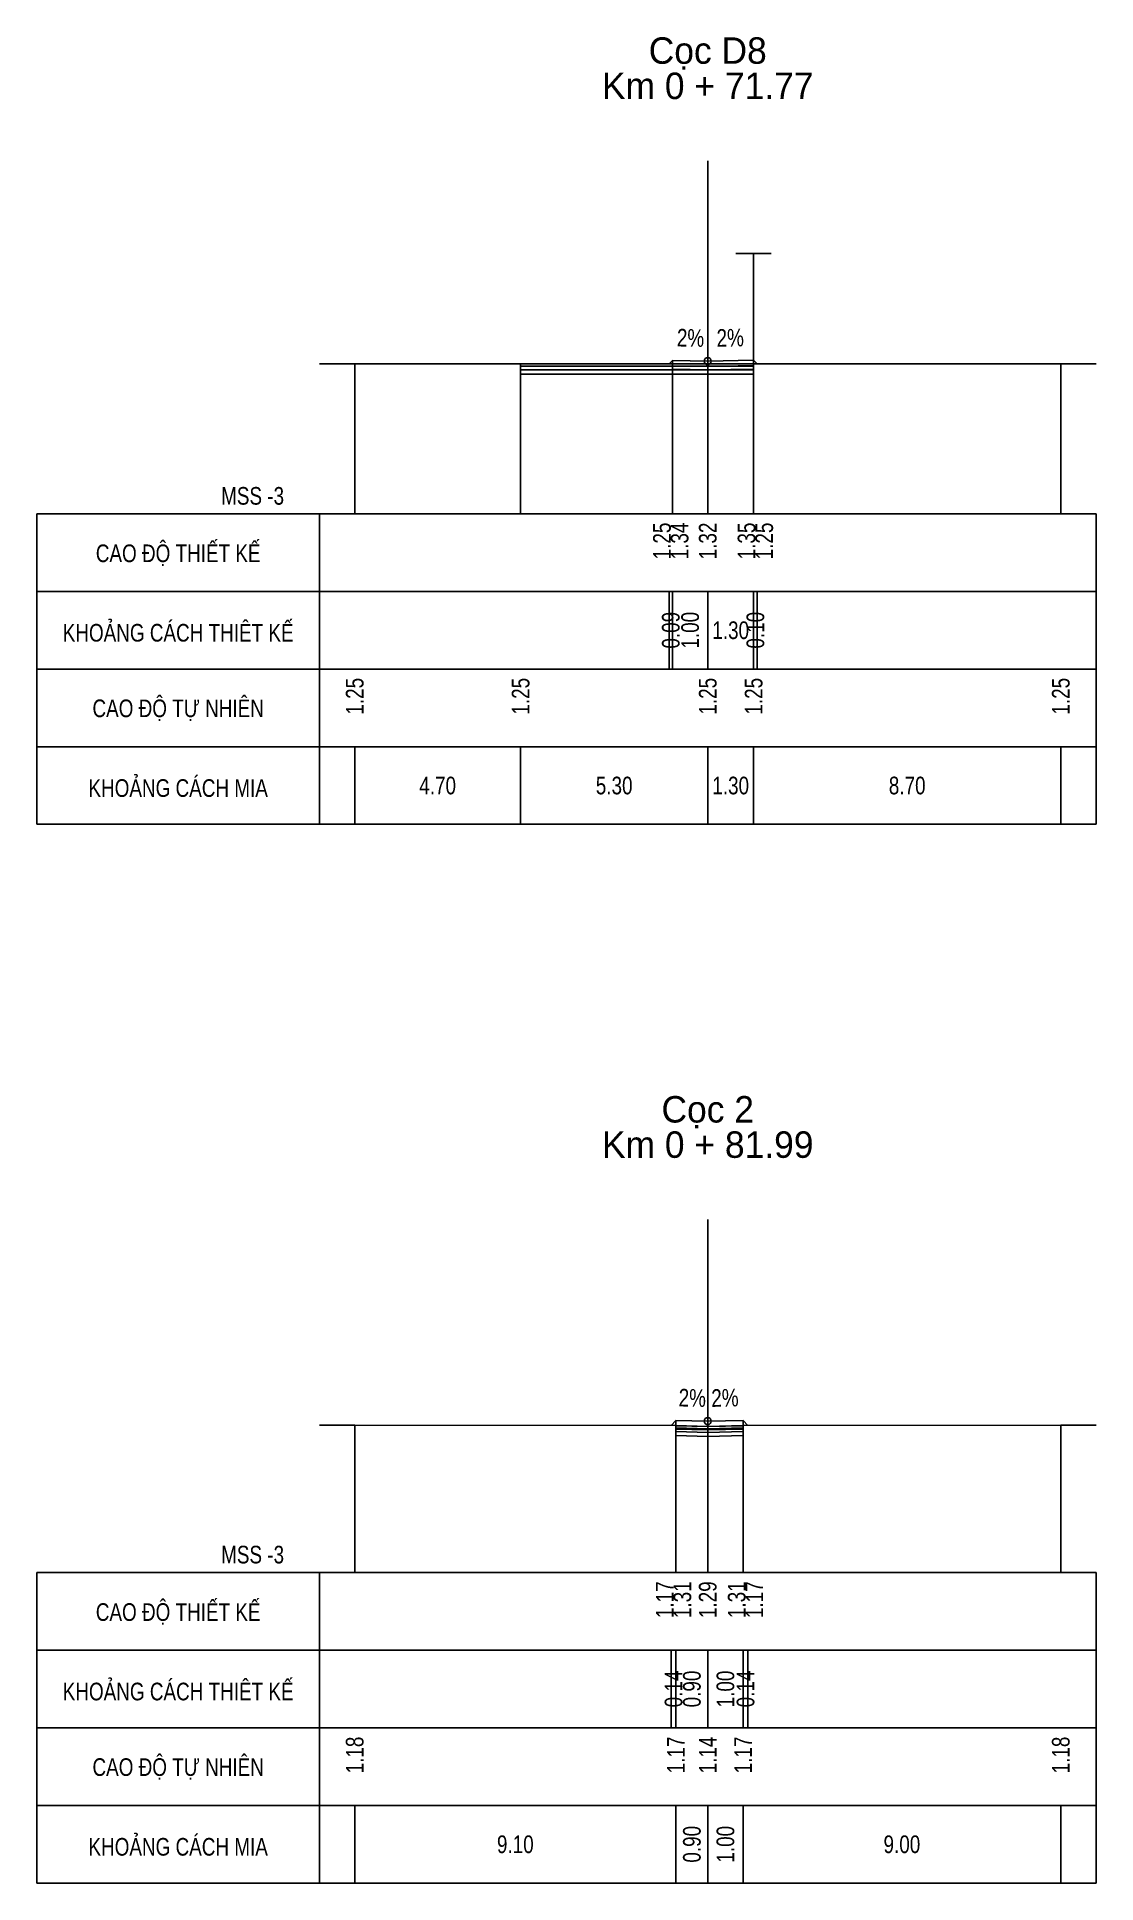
# Model space of a CAD drawing. Header units: inches. Extents: x -261 to 1013, y -2511 to 313.
# Drawn here: x 777.9 to 807.9, y -1197.8 to -1145.5 of the extents above; entities that cross this region are included whole.
import ezdxf
from ezdxf.enums import TextEntityAlignment as Align

# ---------------------------------------------------------------- set-up
doc = ezdxf.new("R2010")
doc.units = ezdxf.units.IN
doc.header["$MEASUREMENT"] = 0
for name, color, linetype in [('Bang TN tu nhien', 3, 'Continuous'), ('Dien thiet ke TN', 2, 'Continuous'), ('Duong cu', 8, 'Continuous'), ('Duong do thiet ke', 2, 'Continuous'), ('Duong dong trac ngang tu nhien', 9, 'Continuous'), ('KH_VAT', 8, 'Continuous'), ('Khuon duong1', 14, 'Continuous'), ('Mat duong PD 1', 1, 'Continuous'), ('Taluy', 1, 'Continuous'), ('Trac ngang tu nhien', 3, 'Continuous'), ('TracNgang', 7, 'Continuous')]:
    doc.layers.add(name, color=color, linetype=linetype)
doc.styles.add('BangTN', font='viet buddy.shx', dxfattribs={"width": 0.8})

msp = doc.modelspace()

# ---------------------------------------------------------------- texts
at = {"layer": 'Bang TN tu nhien', "color": 3, "style": 'BangTN', "width": 0.8}
for s, p in [('CAO ĐỘ THIẾT KẾ', (781.917, -1160.145)), ('KHOẢNG CÁCH THIÊT KẾ', (781.917, -1162.345)), ('CAO ĐỘ TỰ NHIÊN', (781.917, -1164.545)), ('KHOẢNG CÁCH MIA', (781.917, -1166.745)), ('CAO ĐỘ THIẾT KẾ', (781.917, -1190.145)), ('KHOẢNG CÁCH THIÊT KẾ', (781.917, -1192.345)), ('CAO ĐỘ TỰ NHIÊN', (781.917, -1194.545)), ('KHOẢNG CÁCH MIA', (781.917, -1196.745))]:
    msp.add_text(s, height=0.5, dxfattribs=at).set_placement(p, align=Align.MIDDLE)
at = {"layer": 'Dien thiet ke TN', "color": 2, "style": 'BangTN', "width": 0.8}
for rotation, p in [(358.8542, (796.422, -1154.461)), (1.1458, (797.562, -1154.458)), (358.8542, (796.472, -1184.496)), (1.1458, (797.412, -1184.495))]:
    msp.add_text('2%', height=0.5, rotation=rotation, dxfattribs=at).set_placement(p, align=Align.BOTTOM_CENTER)
at = {"layer": 'Trac ngang tu nhien', "color": 3, "style": 'BangTN'}
for s, p in [('Cọc D8', (796.917, -1146.295)), ('Km 0 + 71.77', (796.917, -1147.295)), ('Cọc 2', (796.917, -1176.295)), ('Km 0 + 81.99', (796.917, -1177.295))]:
    msp.add_text(s, height=0.75, dxfattribs=at).set_placement(p, align=Align.CENTER)
at = {"layer": 'Trac ngang tu nhien', "color": 3, "char_height": 0.5, "attachment_point": 9, "style": 'BangTN'}
for insert in [(784.917, -1158.795), (784.917, -1188.795)]:
    msp.add_mtext('MSS -3', dxfattribs=dict(at, insert=insert))
at = {"layer": 'TracNgang', "color": 2, "style": 'BangTN', "width": 0.8}
for s, p in [('1.25', (795.62, -1159.295)), ('1.34', (796.12, -1159.295)), ('1.32', (796.917, -1159.295)), ('1.35', (798.016, -1159.295)), ('1.25', (798.516, -1159.295)), ('1.17', (795.698, -1189.295)), ('1.31', (796.198, -1189.295)), ('1.29', (796.917, -1189.295)), ('1.31', (797.737, -1189.295)), ('1.17', (798.237, -1189.295))]:
    msp.add_text(s, height=0.5, rotation=90, dxfattribs=at).set_placement(p, align=Align.MIDDLE_RIGHT)
for s, p in [('0.09', (795.87, -1162.345)), ('1.00', (796.417, -1162.345)), ('0.10', (798.266, -1162.345)), ('0.14', (795.948, -1192.345)), ('0.90', (796.467, -1192.345)), ('1.00', (797.417, -1192.345)), ('0.14', (797.987, -1192.345))]:
    msp.add_text(s, height=0.5, rotation=90, dxfattribs=at).set_placement(p, align=Align.MIDDLE)
msp.add_text('1.30', height=0.5, dxfattribs=at).set_placement((797.567, -1162.345), align=Align.MIDDLE)
at = {"layer": 'TracNgang', "color": 3, "style": 'BangTN', "width": 0.8}
for s, p in [('1.25', (786.917, -1163.695)), ('1.25', (791.617, -1163.695)), ('1.25', (796.917, -1163.695)), ('1.25', (798.217, -1163.695)), ('1.25', (806.917, -1163.695)), ('1.18', (786.917, -1193.695)), ('1.17', (796.017, -1193.695)), ('1.14', (796.917, -1193.695)), ('1.17', (797.917, -1193.695)), ('1.18', (806.917, -1193.695))]:
    msp.add_text(s, height=0.5, rotation=90, dxfattribs=at).set_placement(p, align=Align.MIDDLE_RIGHT)
for s, p in [('4.70', (789.267, -1166.745)), ('5.30', (794.267, -1166.745)), ('1.30', (797.567, -1166.745)), ('8.70', (802.567, -1166.745)), ('9.10', (791.467, -1196.745)), ('9.00', (802.417, -1196.745))]:
    msp.add_text(s, height=0.5, dxfattribs=at).set_placement(p, align=Align.MIDDLE)
for s, p in [('0.90', (796.467, -1196.745)), ('1.00', (797.417, -1196.745))]:
    msp.add_text(s, height=0.5, rotation=90, dxfattribs=at).set_placement(p, align=Align.MIDDLE)

# ---------------------------------------------------------------- blocks, each defined once
blk = doc.blocks.new('CHIEUDUNGVAT12')
at = {"layer": 'KH_VAT', "color": 1}
for q in [(-2.5, 15.63), (2.5, 15.63)]:
    blk.add_line((0, 15.63), q, dxfattribs=at)
at = {"layer": 'KH_VAT', "color": 7}
blk.add_lwpolyline([(0, 0), (0, 15.63)], dxfattribs=at)
blk = doc.blocks.new('ChieuDungVat4.dwg')
at = {"layer": 'KH_VAT', "color": 1}
blk.add_blockref('CHIEUDUNGVAT12', (0, 0), dxfattribs=at)

# ---------------------------------------------------------------- linework, layer by layer
at = {"layer": 'Bang TN tu nhien', "color": 3}
for p, q in [((796.917, -1149.045), (796.917, -1159.045)), ((777.917, -1159.045), (777.917, -1167.845)), ((777.917, -1159.045), (807.917, -1159.045)), ((785.917, -1159.045), (785.917, -1167.845)), ((807.917, -1159.045), (807.917, -1167.845)), ((777.917, -1161.245), (807.917, -1161.245)), ((777.917, -1163.445), (807.917, -1163.445)), ((777.917, -1165.645), (807.917, -1165.645)), ((777.917, -1167.845), (807.917, -1167.845)), ((796.917, -1179.045), (796.917, -1189.045)), ((777.917, -1189.045), (777.917, -1197.845)), ((777.917, -1189.045), (807.917, -1189.045)), ((785.917, -1189.045), (785.917, -1197.845)), ((807.917, -1189.045), (807.917, -1197.845)), ((777.917, -1191.245), (807.917, -1191.245)), ((777.917, -1193.445), (807.917, -1193.445)), ((777.917, -1195.645), (807.917, -1195.645)), ((777.917, -1197.845), (807.917, -1197.845))]:
    msp.add_line(p, q, dxfattribs=at)
at = {"layer": 'Dien thiet ke TN'}
for p, q in [((795.917, -1154.701), (795.917, -1159.045)), ((795.917, -1154.701), (795.917, -1159.045)), ((795.917, -1154.701), (795.917, -1159.045)), ((795.917, -1154.701), (795.917, -1159.045)), ((795.917, -1154.701), (795.917, -1159.045)), ((796.917, -1154.721), (796.917, -1159.045)), ((796.917, -1154.721), (796.917, -1159.045)), ((798.217, -1154.695), (798.217, -1159.045)), ((798.217, -1154.695), (798.217, -1159.045)), ((798.217, -1154.695), (798.217, -1159.045)), ((798.217, -1154.695), (798.217, -1159.045)), ((798.217, -1154.695), (798.217, -1159.045)), ((796.017, -1184.737), (796.017, -1189.045)), ((796.017, -1184.737), (796.017, -1189.045)), ((796.017, -1184.737), (796.017, -1189.045)), ((796.017, -1184.737), (796.017, -1189.045)), ((796.017, -1184.737), (796.017, -1189.045)), ((796.917, -1184.755), (796.917, -1189.045)), ((796.917, -1184.755), (796.917, -1189.045)), ((797.917, -1184.735), (797.917, -1189.045)), ((797.917, -1184.735), (797.917, -1189.045)), ((797.917, -1184.735), (797.917, -1189.045)), ((797.917, -1184.735), (797.917, -1189.045)), ((797.917, -1184.735), (797.917, -1189.045))]:
    msp.add_line(p, q, dxfattribs=at)
at = {"layer": 'Duong cu'}
for points in [[(791.617, -1154.795), (791.617, -1155.085), (796.917, -1155.085), (798.217, -1155.085), (798.217, -1154.795)], [(791.617, -1154.865), (796.917, -1154.865), (798.217, -1154.865)], [(791.617, -1154.965), (796.917, -1154.965), (798.217, -1154.965)], [(796.017, -1184.875), (796.017, -1185.165), (796.917, -1185.195), (797.917, -1185.165), (797.917, -1184.875)], [(796.017, -1184.945), (796.917, -1184.975), (797.917, -1184.945)], [(796.017, -1185.045), (796.917, -1185.075), (797.917, -1185.045)]]:
    msp.add_lwpolyline(points, dxfattribs=at)
at = {"layer": 'Duong do thiet ke', "color": 1}
for centre in [(796.917, -1154.721), (796.917, -1184.755)]:
    msp.add_circle(centre, 0.1, dxfattribs=at)
at = {"layer": 'Duong dong trac ngang tu nhien', "color": 8}
for p, q in [((786.917, -1154.8), (786.917, -1159.045)), ((791.617, -1154.795), (791.617, -1159.045)), ((796.917, -1154.795), (796.917, -1159.045)), ((798.217, -1154.795), (798.217, -1159.045)), ((806.917, -1154.795), (806.917, -1159.045)), ((786.917, -1184.868), (786.917, -1189.045)), ((796.017, -1184.875), (796.017, -1189.045)), ((796.917, -1184.905), (796.917, -1189.045)), ((797.917, -1184.875), (797.917, -1189.045)), ((806.917, -1184.869), (806.917, -1189.045))]:
    msp.add_line(p, q, dxfattribs=at)
at = {"layer": 'Khuon duong1', "color": 3}
for points in [[(795.917, -1154.701), (795.917, -1154.851), (795.917, -1154.951), (796.917, -1154.971), (796.917, -1154.871), (796.917, -1154.721)], [(796.917, -1154.721), (796.917, -1154.871), (796.917, -1154.971), (798.217, -1154.945), (798.217, -1154.845), (798.217, -1154.695)], [(796.017, -1184.737), (796.017, -1184.887), (796.017, -1184.987), (796.917, -1185.005), (796.917, -1184.905), (796.917, -1184.755)], [(796.917, -1184.755), (796.917, -1184.905), (796.917, -1185.005), (797.917, -1184.985), (797.917, -1184.885), (797.917, -1184.735)]]:
    msp.add_lwpolyline(points, dxfattribs=at)
at = {"layer": 'Khuon duong1', "color": 2}
for points in [[(795.917, -1154.851), (796.917, -1154.871)], [(796.917, -1154.871), (798.217, -1154.845)], [(796.017, -1184.887), (796.917, -1184.905)], [(796.917, -1184.905), (797.917, -1184.885)]]:
    msp.add_lwpolyline(points, dxfattribs=at)
at = {"layer": 'Mat duong PD 1'}
for points in [[(796.917, -1154.721), (795.917, -1154.701)], [(796.917, -1154.721), (798.217, -1154.695)], [(796.917, -1184.755), (796.017, -1184.737)], [(796.917, -1184.755), (797.917, -1184.735)]]:
    msp.add_lwpolyline(points, dxfattribs=at)
at = {"layer": 'Taluy'}
for points in [[(795.917, -1154.701), (795.823, -1154.795), (795.823, -1154.795)], [(798.217, -1154.695), (798.316, -1154.795), (798.316, -1154.795)], [(796.017, -1184.737), (795.879, -1184.875), (795.879, -1184.875)], [(797.917, -1184.735), (798.057, -1184.875), (798.057, -1184.875)]]:
    msp.add_lwpolyline(points, dxfattribs=at)
at = {"layer": 'Trac ngang tu nhien', "color": 3}
for points in [[(785.917, -1154.801), (786.917, -1154.8), (791.617, -1154.795), (796.917, -1154.795), (798.217, -1154.795), (806.917, -1154.795), (807.917, -1154.795)], [(785.917, -1184.868), (786.917, -1184.868), (796.017, -1184.875), (796.917, -1184.905), (797.917, -1184.875), (806.917, -1184.869), (807.917, -1184.868)]]:
    msp.add_lwpolyline(points, dxfattribs=at)
at = {"layer": 'TracNgang', "color": 2}
for p, q in [((795.823, -1163.445), (795.823, -1161.245)), ((795.917, -1163.445), (795.917, -1161.245)), ((796.917, -1163.445), (796.917, -1161.245)), ((798.217, -1163.445), (798.217, -1161.245)), ((798.316, -1163.445), (798.316, -1161.245)), ((795.879, -1193.445), (795.879, -1191.245)), ((796.017, -1193.445), (796.017, -1191.245)), ((796.917, -1193.445), (796.917, -1191.245)), ((797.917, -1193.445), (797.917, -1191.245)), ((798.057, -1193.445), (798.057, -1191.245))]:
    msp.add_line(p, q, dxfattribs=at)
at = {"layer": 'TracNgang', "color": 3}
for p, q in [((786.917, -1167.845), (786.917, -1165.645)), ((791.617, -1167.845), (791.617, -1165.645)), ((796.917, -1167.845), (796.917, -1165.645)), ((798.217, -1167.845), (798.217, -1165.645)), ((806.917, -1167.845), (806.917, -1165.645)), ((786.917, -1197.845), (786.917, -1195.645)), ((796.017, -1197.845), (796.017, -1195.645)), ((796.917, -1197.845), (796.917, -1195.645)), ((797.917, -1197.845), (797.917, -1195.645)), ((806.917, -1197.845), (806.917, -1195.645))]:
    msp.add_line(p, q, dxfattribs=at)

# ---------------------------------------------------------------- block references
at = {"color": 3, "xscale": 0.2, "yscale": 0.2000000000000002, "zscale": 0.2}
msp.add_blockref('ChieuDungVat4.dwg', (798.217, -1154.795), dxfattribs=at)

msp.set_redraw_order([(e.dxf.handle, doc.entitydb.next_handle()) for e in msp.query("TEXT MTEXT ATTDEF DIMENSION ARC_DIMENSION")])  # texts and dimensions are drawn at this point

doc.saveas('drawing.dxf')
